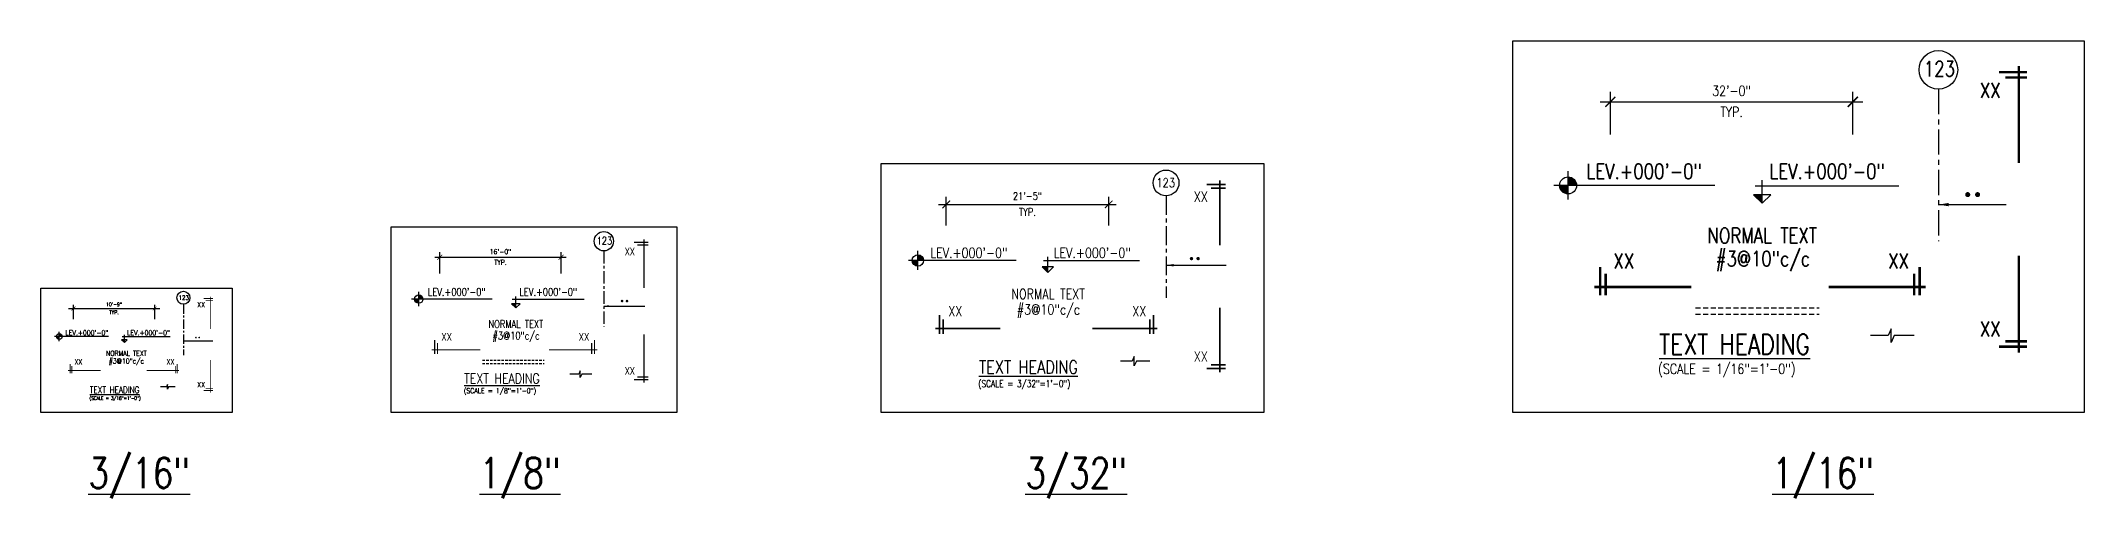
# Model space of a CAD drawing. Header units: inches. Extents: x 17147 to 26472, y -24737 to -16604.
# Drawn here: x 19253 to 22490, y -20569 to -19843 of the extents above; entities that cross this region are included whole.
import ezdxf

# ---------------------------------------------------------------- set-up
doc = ezdxf.new("R2010")
doc.units = ezdxf.units.IN
doc.header["$MEASUREMENT"] = 0
doc.linetypes.add('CENTER', pattern=[2, 1.25, -0.25, 0.25, -0.25])
doc.linetypes.add('HIDDEN', pattern=[0.375, 0.25, -0.125])
for name, color, linetype in [('BEAM', 3, 'HIDDEN'), ('BREAK', 1, 'Continuous'), ('DIM', 2, 'Continuous'), ('DOT', 2, 'Continuous'), ('Grids', 1, 'CENTER'), ('HEADING', 4, 'Continuous'), ('LEVEL', 2, 'Continuous'), ('SECMARK', 2, 'Continuous'), ('TEXT2', 3, 'Continuous'), ('TEXT3', 4, 'Continuous')]:
    doc.layers.add(name, color=color, linetype=linetype)
doc.styles.add('DIM 1_16 (A)', font='simplex.shx', dxfattribs={"width": 0.8})
doc.styles.add('DIM 1_4 (A)', font='simplex.shx', dxfattribs={"width": 0.8})
doc.styles.add('DIM 1_8 (A)', font='simplex.shx', dxfattribs={"width": 0.8})
doc.styles.add('DIM 3_16 (A)', font='simplex.shx', dxfattribs={"width": 0.8})
doc.styles.add('DIM 3_32 (A)', font='simplex.shx', dxfattribs={"width": 0.8})
doc.styles.add('DIM 3_8 (A)', font='simplex.shx', dxfattribs={"width": 0.8})
doc.dimstyles.new('DIM 1_16 (A)', dxfattribs={"dimtxt": 16, "dimasz": 16, "dimexe": 16, "dimexo": 16, "dimgap": 8, "dimtad": 1, "dimdec": 0, "dimzin": 3, "dimdsep": 46, "dimlunit": 4, "dimtxsty": 'DIM 1_16 (A)', "dimblk": 'ARCHTICK', "dimcen": 16, "dimdle": 16, "dimclrd": 2, "dimclre": 2, "dimclrt": 3, "dimadec": 0, "dimazin": 2, "dimtfac": 1, "dimtdec": 0, "dimtofl": 0, "dimtmove": 0, "dimatfit": 3, "dimfxl": 0, "dimtolj": 1, "dimtzin": 0, "dimlwd": -1, "dimlwe": -1, "dimarcsym": 0})
doc.dimstyles.new('DIM 1_8 (A)', dxfattribs={"dimtxt": 8, "dimasz": 8, "dimexe": 8, "dimexo": 8, "dimgap": 4, "dimtad": 1, "dimdec": 0, "dimzin": 3, "dimdsep": 46, "dimlunit": 4, "dimtxsty": 'DIM 1_8 (A)', "dimblk": 'ARCHTICK', "dimcen": 8, "dimdle": 8, "dimclrd": 2, "dimclre": 2, "dimclrt": 3, "dimadec": 0, "dimazin": 2, "dimtfac": 1, "dimtdec": 0, "dimtofl": 0, "dimtmove": 0, "dimatfit": 3, "dimfxl": 0, "dimtolj": 1, "dimtzin": 0, "dimlwd": -1, "dimlwe": -1, "dimarcsym": 0})
doc.dimstyles.new('DIM 3_16 (A)', dxfattribs={"dimtxt": 6, "dimasz": 6, "dimexe": 6, "dimexo": 6, "dimgap": 3, "dimtad": 1, "dimdec": 0, "dimzin": 3, "dimdsep": 46, "dimlunit": 4, "dimtxsty": 'DIM 3_16 (A)', "dimblk": 'ARCHTICK', "dimcen": 6, "dimdle": 8, "dimclrd": 2, "dimclre": 2, "dimclrt": 3, "dimadec": 0, "dimazin": 2, "dimtfac": 1, "dimtdec": 0, "dimtofl": 0, "dimtmove": 0, "dimatfit": 3, "dimfxl": 0, "dimtolj": 1, "dimtzin": 0, "dimlwd": -1, "dimlwe": -1, "dimarcsym": 0})
doc.dimstyles.new('DIM 3_32 (A)', dxfattribs={"dimtxt": 12, "dimasz": 12, "dimexe": 12, "dimexo": 12, "dimgap": 6, "dimtad": 1, "dimdec": 0, "dimzin": 3, "dimdsep": 46, "dimlunit": 4, "dimtxsty": 'DIM 3_32 (A)', "dimblk": 'ARCHTICK', "dimcen": 12, "dimdle": 12, "dimclrd": 2, "dimclre": 2, "dimclrt": 3, "dimadec": 0, "dimazin": 2, "dimtfac": 1, "dimtdec": 0, "dimtofl": 0, "dimtmove": 0, "dimatfit": 3, "dimfxl": 0, "dimtolj": 1, "dimtzin": 0, "dimlwd": -1, "dimlwe": -1, "dimarcsym": 0})

msp = doc.modelspace()

# ---------------------------------------------------------------- texts
at = {"layer": 'HEADING', "width": 0.8}
for height, style, p in [(32, 'DIM 1_16 (A)', (21816.44527, -20340.67674)), (21, 'DIM 3_32 (A)', (20738.88249, -20371.12696)), (10.5, 'DIM 3_16 (A)', (19330.35879, -20402.03855)), (16, 'DIM 1_8 (A)', (19923.49972, -20386.81344))]:
    msp.add_text('%%UTEXT HEADING', height=height, dxfattribs=dict(at, style=style)).set_placement(p)
at = {"layer": 'TEXT2', "width": 0.8}
for s, height, style, p in [('NORMAL TEXT', 24, 'DIM 1_16 (A)', (21893.22297, -20164.03717)), ('#3@10"c/c', 24, 'DIM 1_16 (A)', (21906.02627, -20200.71192)), ('NORMAL TEXT', 16.08, 'DIM 3_32 (A)', (20790.32355, -20252.77845)), ('#3@10"c/c', 16.08, 'DIM 3_32 (A)', (20798.90177, -20277.35053)), ('NORMAL TEXT', 12, 'DIM 1_4 (A)', (19961.88857, -20298.49365)), ('#3@10"c/c', 12, 'DIM 1_4 (A)', (19968.29022, -20316.83103)), ('NORMAL TEXT', 8.04, 'DIM 3_16 (A)', (19356.07932, -20342.86429)), ('#3@10"c/c', 8.04, 'DIM 3_16 (A)', (19360.36843, -20355.15033)), ('(SCALE = 1/16"=1\'-0")', 16, 'DIM 1_16 (A)', (21814.8909, -20371.51083)), ('(SCALE = 1/8"=1\'-0")', 8, 'DIM 1_8 (A)', (19922.72253, -20402.23048)), ('(SCALE = 3/32"=1\'-0")', 10.72, 'DIM 3_32 (A)', (20737.84107, -20392.4137)), ('(SCALE = 3/16"=1\'-0")', 5.36, 'DIM 3_16 (A)', (19329.83808, -20412.68192))]:
    msp.add_text(s, height=height, dxfattribs=dict(at, style=style)).set_placement(p)
at = {"layer": 'TEXT3', "width": 0.8}
for s, height, style, p in [('123', 24, 'DIM 1_16 (A)', (22235.8594, -19899.52466)), ('XX', 24, 'DIM 1_16 (A)', (22324.63991, -19933.76249)), ('123', 14.472, 'DIM 3_32 (A)', (21019.88996, -20075.55507)), ('LEV.+000\'-0"', 24, 'DIM 1_16 (A)', (21701.479, -20062.17293)), ('LEV.+000\'-0"', 24, 'DIM 1_16 (A)', (21991.42717, -20062.17293)), ('XX', 16.08, 'DIM 3_32 (A)', (21079.37291, -20098.49441)), ('123', 12, 'DIM 1_8 (A)', (20133.20678, -20166.2374)), ('XX', 12, 'DIM 1_8 (A)', (20177.59704, -20183.35631)), ('LEV.+000\'-0"', 16.08, 'DIM 3_32 (A)', (20661.8551, -20187.48617)), ('LEV.+000\'-0"', 16.08, 'DIM 3_32 (A)', (20857.249, -20187.48617)), ('XX', 24, 'DIM 1_16 (A)', (21744.18849, -20204.49973)), ('XX', 24, 'DIM 1_16 (A)', (22179.37383, -20204.49973)), ('123', 7.236, 'DIM 3_16 (A)', (19470.86252, -20254.2526)), ('XX', 8.04, 'DIM 3_16 (A)', (19500.604, -20265.72227)), ('LEV.+000\'-0"', 12, 'DIM 1_8 (A)', (19866.01658, -20247.56154)), ('LEV.+000\'-0"', 12, 'DIM 1_8 (A)', (20010.99067, -20247.56154)), ('XX', 16.08, 'DIM 3_32 (A)', (20690.47045, -20279.88836)), ('XX', 16.08, 'DIM 3_32 (A)', (20982.04463, -20279.88836)), ('XX', 24, 'DIM 1_16 (A)', (22324.63991, -20312.23266)), ('LEV.+000\'-0"', 8.04, 'DIM 3_16 (A)', (19291.84509, -20310.21815)), ('LEV.+000\'-0"', 8.04, 'DIM 3_16 (A)', (19389.54205, -20310.21815)), ('XX', 12, 'DIM 1_8 (A)', (19887.37133, -20318.72493)), ('XX', 12, 'DIM 1_8 (A)', (20104.964, -20318.72493)), ('XX', 8.04, 'DIM 3_16 (A)', (19306.15277, -20356.41925)), ('XX', 8.04, 'DIM 3_16 (A)', (19451.93986, -20356.41925)), ('XX', 12, 'DIM 1_8 (A)', (20177.59704, -20372.5914)), ('XX', 16.08, 'DIM 3_32 (A)', (21079.37291, -20352.06942)), ('XX', 8.04, 'DIM 3_16 (A)', (19500.604, -20392.50978)), ('%%U3/16"', 48, 'DIM 3_8 (A)', (19327.90161, -20552.66621)), ('%%U1/8"', 48, 'DIM 1_8 (A)', (19947.6996, -20552.66621)), ('%%U3/32"', 48, 'DIM 3_8 (A)', (20812.39216, -20552.66621)), ('%%U1/16"', 48, 'DIM 1_8 (A)', (21995.5151, -20552.66621))]:
    msp.add_text(s, height=height, dxfattribs=dict(at, style=style)).set_placement(p)

# ---------------------------------------------------------------- blocks, each defined once
blk = doc.blocks.new('_ARCHTICK')
at = {"color": 0, "linetype": 'ByBlock', "const_width": 0.15}
blk.add_lwpolyline([(-0.5, -0.5), (0.5, 0.5)], dxfattribs=at)
blk = doc.blocks.new('*D9')
at = {"layer": 'DEFPOINTS', "color": 0, "transparency": 16777216}
for p in [(19304.5, -20290.5), (19433.2, -20267.8), (19433.2, -20290.5)]:
    blk.add_point(p, dxfattribs=at)
at = {"layer": 'DIM', "color": 2, "transparency": 16777216}
for p, q in [((19304.5, -20284.5), (19304.5, -20261.8)), ((19433.2, -20284.5), (19433.2, -20261.8)), ((19296.5, -20267.8), (19441.2, -20267.8))]:
    blk.add_line(p, q, dxfattribs=at)
at = {"layer": 'DIM', "color": 2, "transparency": 16777216, "xscale": 6, "yscale": 6, "zscale": 6, "rotation": 180}
blk.add_blockref('_ARCHTICK', (19304.5, -20267.8), dxfattribs=at)
at = {"layer": 'DIM', "color": 2, "transparency": 16777216, "xscale": 6, "yscale": 6, "zscale": 6}
blk.add_blockref('_ARCHTICK', (19433.2, -20267.8), dxfattribs=at)
at = {"layer": 'DIM', "color": 3, "transparency": 16777216, "char_height": 6, "attachment_point": 5, "style": 'DIM 3_16 (A)'}
for s, insert in [('\\A1;10\'-9"', (19368.8, -20261.2)), ('\\A1;TYP.', (19368.8, -20273.8))]:
    blk.add_mtext(s, dxfattribs=dict(at, insert=insert))
blk = doc.blocks.new('*D4')
at = {"layer": 'DEFPOINTS', "color": 0, "transparency": 16777216}
for p in [(20076.9, -20186.5), (19884.9, -20220.3), (20076.9, -20220.3)]:
    blk.add_point(p, dxfattribs=at)
at = {"layer": 'DIM', "color": 2, "transparency": 16777216}
for p, q in [((19876.9, -20186.5), (20084.9, -20186.5)), ((19884.9, -20212.3), (19884.9, -20178.5)), ((20076.9, -20212.3), (20076.9, -20178.5))]:
    blk.add_line(p, q, dxfattribs=at)
at = {"layer": 'DIM', "color": 2, "transparency": 16777216, "xscale": 8, "yscale": 8, "zscale": 8, "rotation": 180}
blk.add_blockref('_ARCHTICK', (19884.9, -20186.5), dxfattribs=at)
at = {"layer": 'DIM', "color": 2, "transparency": 16777216, "xscale": 8, "yscale": 8, "zscale": 8}
blk.add_blockref('_ARCHTICK', (20076.9, -20186.5), dxfattribs=at)
at = {"layer": 'DIM', "color": 3, "transparency": 16777216, "char_height": 8, "attachment_point": 5, "style": 'DIM 1_8 (A)'}
for s, insert in [('\\A1;16\'-0"', (19980.9, -20177.7)), ('\\A1;TYP.', (19980.9, -20194.5))]:
    blk.add_mtext(s, dxfattribs=dict(at, insert=insert))
blk = doc.blocks.new('*D10')
at = {"layer": 'DEFPOINTS', "color": 0, "transparency": 16777216}
for p in [(20944.5, -20102.7), (20687.1, -20148), (20944.5, -20148)]:
    blk.add_point(p, dxfattribs=at)
at = {"layer": 'DIM', "color": 2, "transparency": 16777216}
for p, q in [((20687.1, -20136), (20687.1, -20090.7)), ((20944.5, -20136), (20944.5, -20090.7)), ((20675.1, -20102.7), (20956.5, -20102.7))]:
    blk.add_line(p, q, dxfattribs=at)
at = {"layer": 'DIM', "color": 2, "transparency": 16777216, "xscale": 12, "yscale": 12, "zscale": 12, "rotation": 180}
blk.add_blockref('_ARCHTICK', (20687.1, -20102.7), dxfattribs=at)
at = {"layer": 'DIM', "color": 2, "transparency": 16777216, "xscale": 12, "yscale": 12, "zscale": 12}
blk.add_blockref('_ARCHTICK', (20944.5, -20102.7), dxfattribs=at)
at = {"layer": 'DIM', "color": 3, "transparency": 16777216, "char_height": 12, "attachment_point": 5, "style": 'DIM 3_32 (A)'}
for s, insert in [('\\A1;21\'-5"', (20815.8, -20089.5)), ('\\A1;TYP.', (20815.8, -20114.7))]:
    blk.add_mtext(s, dxfattribs=dict(at, insert=insert))
blk = doc.blocks.new('*D5')
at = {"layer": 'DEFPOINTS', "color": 0, "transparency": 16777216}
for p in [(22123.3, -19940), (21739.2, -20007.7), (22123.3, -20007.7)]:
    blk.add_point(p, dxfattribs=at)
at = {"layer": 'DIM', "color": 2, "transparency": 16777216}
for p, q in [((21739.2, -19991.7), (21739.2, -19924)), ((22123.3, -19991.7), (22123.3, -19924)), ((21723.2, -19940), (22139.3, -19940))]:
    blk.add_line(p, q, dxfattribs=at)
at = {"layer": 'DIM', "color": 2, "transparency": 16777216, "xscale": 16, "yscale": 16, "zscale": 16, "rotation": 180}
blk.add_blockref('_ARCHTICK', (21739.2, -19940), dxfattribs=at)
at = {"layer": 'DIM', "color": 2, "transparency": 16777216, "xscale": 16, "yscale": 16, "zscale": 16}
blk.add_blockref('_ARCHTICK', (22123.3, -19940), dxfattribs=at)
at = {"layer": 'DIM', "color": 3, "transparency": 16777216, "char_height": 16, "attachment_point": 5, "style": 'DIM 1_16 (A)'}
for s, insert in [('\\A1;32\'-0"', (21931.3, -19922.5)), ('\\A1;TYP.', (21931.3, -19956))]:
    blk.add_mtext(s, dxfattribs=dict(at, insert=insert))

# ---------------------------------------------------------------- dimensions: what is measured, and where the dimension line sits
at = {"layer": 'DIM'}
for base, p1, p2, dimstyle, picture, middle in [((22123.28652, -19940.00808), (21739.2286, -20007.71416), (22123.28652, -20007.71416), 'DIM 1_16 (A)', '*D5', (21931.25756, -19940.00808)), ((20944.46613, -20102.67896), (20687.14733, -20148.04203), (20944.46613, -20148.04203), 'DIM 3_32 (A)', '*D10', (20815.80673, -20102.67896)), ((20076.92034, -20186.47911), (19884.89138, -20220.33215), (20076.92034, -20220.33215), 'DIM 1_8 (A)', '*D4', (19980.90586, -20186.47911)), ((19433.15061, -20267.81455), (19304.49121, -20290.49608), (19433.15061, -20290.49608), 'DIM 3_16 (A)', '*D9', (19368.82091, -20267.81455))]:
    dim = msp.add_linear_dim(base=base, p1=p1, p2=p2, text='<>\\XTYP.', dimstyle=dimstyle, dxfattribs=at)
    dim.commit()
    dim.dimension.update_dxf_attribs({"geometry": picture, "text_midpoint": middle})

# ---------------------------------------------------------------- hatches: boundary and pattern name
at = {"layer": 'LEVEL'}
h = msp.add_hatch(color=2, dxfattribs=at)
h.paths.add_polyline_path([(21672.22653, -20072.60883), (21658.72653, -20072.60883, 0.4142135624), (21672.22653, -20086.10883)])
h.paths.add_polyline_path([(21672.22653, -20059.10883), (21672.22653, -20072.60883), (21685.72653, -20072.60883, 0.4142135624)])
for points in [[(21979.71185, -20100.82191), (21979.71185, -20087.66913), (21966.21185, -20087.66913)], [(20848.2711, -20210.42422), (20848.2711, -20201.61186), (20839.2261, -20201.61186)], [(20005.13301, -20266.88602), (20005.13301, -20260.30963), (19998.38301, -20260.30963)], [(19385.05309, -20321.68718), (19385.05309, -20317.281), (19380.53059, -20317.281)]]:
    msp.add_hatch(color=2, dxfattribs=at).paths.add_polyline_path(points)
h = msp.add_hatch(color=2, dxfattribs=at)
h.paths.add_polyline_path([(20642.25594, -20191.52146), (20633.21094, -20191.52146, 0.4142135624), (20642.25594, -20200.56646)])
h.paths.add_polyline_path([(20642.25594, -20182.47646), (20642.25594, -20191.52146), (20651.30094, -20191.52146, 0.4142135624)])
h = msp.add_hatch(color=2, dxfattribs=at)
h.paths.add_polyline_path([(19851.39035, -20252.77948), (19844.64035, -20252.77948, 0.4142135624), (19851.39035, -20259.52948)])
h.paths.add_polyline_path([(19851.39035, -20246.02948), (19851.39035, -20252.77948), (19858.14035, -20252.77948, 0.4142135624)])
h = msp.add_hatch(color=2, dxfattribs=at)
h.paths.add_polyline_path([(19282.04551, -20312.2358), (19277.52301, -20312.2358, 0.4142135624), (19282.04551, -20316.7583)])
h.paths.add_polyline_path([(19282.04551, -20307.7133), (19282.04551, -20312.2358), (19286.56801, -20312.2358, 0.4142135624)])

# ---------------------------------------------------------------- linework, layer by layer
for points in [[(21584.97075, -19843.14641), (22489.80615, -19843.14641), (22489.80615, -20432.95014), (21584.97075, -20432.95014)], [(20583.79457, -20037.78164), (21190.03428, -20037.78164), (21190.03428, -20432.95014), (20583.79457, -20432.95014)], [(19807.76246, -20138.04827), (20260.18015, -20138.04827), (20260.18015, -20432.95014), (19807.76246, -20432.95014)], [(19252.81483, -20235.36589), (19555.93468, -20235.36589), (19555.93468, -20432.95014), (19252.81483, -20432.95014)]]:
    msp.add_lwpolyline(points, close=True)
at = {"layer": 'BEAM', "ltscale": 32}
for p, q in [((21874.1847, -20266.50073), (22070.10657, -20266.50073)), ((21874.1847, -20276.73994), (22070.10657, -20276.73994))]:
    msp.add_line(p, q, dxfattribs=at)
at = {"layer": 'BEAM', "ltscale": 16}
for p, q in [((19952.36943, -20349.72543), (20050.33037, -20349.72543)), ((19952.36943, -20354.84504), (20050.33037, -20354.84504))]:
    msp.add_line(p, q, dxfattribs=at)
at = {"layer": 'BREAK', "linetype": 'Continuous'}
for points in [[(22220.56634, -20310.8485), (22188.70997, -20310.8485), (22183.90997, -20321.83841), (22183.90997, -20299.85859), (22179.10997, -20310.8485), (22151.23892, -20310.8485)], [(21009.64361, -20351.14204), (20988.29984, -20351.14204), (20985.08384, -20358.50528), (20985.08384, -20343.7788), (20981.86784, -20351.14204), (20963.19424, -20351.14204)], [(19465.73935, -20392.04609), (19455.06747, -20392.04609), (19453.45947, -20395.72771), (19453.45947, -20388.36447), (19451.85147, -20392.04609), (19442.51466, -20392.04609)], [(20125.56025, -20371.89932), (20109.63207, -20371.89932), (20107.23207, -20377.39427), (20107.23207, -20366.40436), (20104.83207, -20371.89932), (20090.89654, -20371.89932)]]:
    msp.add_lwpolyline(points, dxfattribs=at)
at = {"layer": 'DOT'}
for points, const_width in [([(22303.36553, -20087.12703, 1), (22307.36553, -20087.12703, 1)], 4), ([(22319.00586, -20087.12703, 1), (22323.00586, -20087.12703, 1)], 4), ([(21074.31567, -20188.58473, 1), (21076.99567, -20188.58473, 1)], 2.68), ([(21084.79469, -20188.58473, 1), (21087.47469, -20188.58473, 1)], 2.68), ([(20172.55926, -20255.9188, 1), (20174.55926, -20255.9188, 1)], 2), ([(20180.37943, -20255.9188, 1), (20182.37943, -20255.9188, 1)], 2), ([(19497.73163, -20313.9531, 1), (19499.07163, -20313.9531, 1)], 1.34), ([(19502.97114, -20313.9531, 1), (19504.31114, -20313.9531, 1)], 1.34)]:
    msp.add_lwpolyline(points, format="xyb", close=True, dxfattribs=dict(at, const_width=const_width))
at = {"layer": 'Grids', "ltscale": 32}
msp.add_line((22258.8791, -19919.74363), (22258.8791, -20160.99543), dxfattribs=at)
at = {"layer": 'Grids', "ltscale": 24}
msp.add_line((21035.31316, -20089.10178), (21035.31316, -20250.74048), dxfattribs=at)
at = {"layer": 'Grids', "ltscale": 16}
msp.add_line((20144.71663, -20176.34688), (20144.71663, -20296.97278), dxfattribs=at)
at = {"layer": 'Grids', "ltscale": 12}
msp.add_line((19478.57413, -20261.02596), (19478.57413, -20341.84531), dxfattribs=at)
at = {"layer": 'Grids', "color": 2, "linetype": 'Continuous', "ltscale": 1.25}
for centre, radius in [((22258.8791, -19889.12732), 30.61631), ((21035.31316, -20068.58885), 20.51293), ((20144.71663, -20161.03873), 15.30816), ((19478.57413, -20250.76949), 10.25646)]:
    msp.add_circle(centre, radius, dxfattribs=at)
at = {"layer": 'LEVEL'}
for p, q in [((21672.22653, -20095.10883), (21672.22653, -20050.10883)), ((21979.71185, -20100.82191), (21979.71185, -20064.37438)), ((21904.72226, -20072.60883), (21649.72653, -20072.60883)), ((21979.71185, -20100.82191), (21966.21185, -20087.66913)), ((21993.21185, -20087.66913), (21966.21185, -20087.66913)), ((21968.85925, -20072.98333), (22196.40078, -20072.98333)), ((21979.71185, -20100.82191), (21993.21185, -20087.66913)), ((20798.02808, -20191.52146), (20627.18094, -20191.52146)), ((20642.25594, -20206.59646), (20642.25594, -20176.44646)), ((20840.99987, -20191.77238), (20993.45269, -20191.77238)), ((20848.2711, -20210.42422), (20848.2711, -20186.00438)), ((20848.2711, -20210.42422), (20839.2261, -20201.61186)), ((20857.3161, -20201.61186), (20839.2261, -20201.61186)), ((20848.2711, -20210.42422), (20857.3161, -20201.61186)), ((19967.63821, -20252.77948), (19840.14035, -20252.77948)), ((19851.39035, -20264.02948), (19851.39035, -20241.52948)), ((20005.13301, -20266.88602), (19998.38301, -20260.30963)), ((20011.88301, -20260.30963), (19998.38301, -20260.30963)), ((19999.70671, -20252.96673), (20113.47747, -20252.96673)), ((20005.13301, -20266.88602), (20005.13301, -20248.66226)), ((20005.13301, -20266.88602), (20011.88301, -20260.30963)), ((19359.93158, -20312.2358), (19274.50801, -20312.2358)), ((19282.04551, -20319.7733), (19282.04551, -20304.6983)), ((19385.05309, -20321.68718), (19380.53059, -20317.281)), ((19389.57559, -20317.281), (19380.53059, -20317.281)), ((19381.41748, -20312.36126), (19457.64389, -20312.36126)), ((19385.05309, -20321.68718), (19385.05309, -20309.47726)), ((19385.05309, -20321.68718), (19389.57559, -20317.281))]:
    msp.add_line(p, q, dxfattribs=at)
for centre, radius in [((21672.22653, -20072.60883), 13.5), ((20642.25594, -20191.52146), 9.045), ((19851.39035, -20252.77948), 6.75), ((19282.04551, -20312.2358), 4.5225)]:
    msp.add_circle(centre, radius, dxfattribs=at)
at = {"layer": 'SECMARK'}
for points, const_width in [([(22354.7191, -19892.88626), (22399.53004, -19892.88626)], 4), ([(22364.95974, -19901.43378), (22399.53004, -19901.43378)], 4), ([(22386.32865, -19883.34031), (22386.32865, -20037.10127)], 4), ([(21120.70436, -20064.71155), (21120.70436, -20167.7314)], 2.68), ([(21099.52596, -20071.10734), (21129.54929, -20071.10734)], 2.68), ([(21106.38719, -20076.83418), (21129.54929, -20076.83418)], 2.68), ([(20192.63663, -20162.9182), (20215.0421, -20162.9182)], 2), ([(20197.75695, -20167.19196), (20215.0421, -20167.19196)], 2), ([(20208.44141, -20158.14522), (20208.44141, -20235.0257)], 2), ([(22386.32865, -20337.87317), (22386.32865, -20184.1122)], 4), ([(21723.16339, -20202.13512), (21723.16339, -20246.94607)], 4), ([(21731.71091, -20212.37576), (21731.71091, -20246.94607)], 4), ([(22220.6224, -20212.37576), (22220.6224, -20246.94607)], 4), ([(22229.16992, -20202.13512), (22229.16992, -20246.94607)], 4), ([(19510.68052, -20252.02874), (19525.69219, -20252.02874)], 1.34), ([(19514.11114, -20254.89216), (19525.69219, -20254.89216)], 1.34), ([(19521.26972, -20248.83084), (19521.26972, -20300.34077)], 1.34), ([(21713.61743, -20233.74468), (21867.3784, -20233.74468)], 4), ([(22238.71588, -20233.74468), (22084.95491, -20233.74468)], 4), ([(20676.38364, -20278.30408), (20676.38364, -20308.32741)], 2.68), ([(20682.11047, -20285.16531), (20682.11047, -20308.32741)], 2.68), ([(21009.68117, -20285.16531), (21009.68117, -20308.32741)], 2.68), ([(21015.40801, -20278.30408), (21015.40801, -20308.32741)], 2.68), ([(21120.70436, -20369.24857), (21120.70436, -20266.22872)], 2.68), ([(19876.85878, -20317.54263), (19876.85878, -20339.9481)], 2), ([(19881.13254, -20322.66295), (19881.13254, -20339.9481)], 2), ([(20125.58828, -20322.66295), (20125.58828, -20339.9481)], 2), ([(20129.86204, -20317.54263), (20129.86204, -20339.9481)], 2), ([(20208.44141, -20385.41165), (20208.44141, -20308.53117)], 2), ([(20669.98784, -20299.48248), (20773.00769, -20299.48248)], 2.68), ([(21021.8038, -20299.48248), (20918.78395, -20299.48248)], 2.68), ([(22354.7191, -20328.32721), (22399.53004, -20328.32721)], 4), ([(22364.95974, -20319.77969), (22399.53004, -20319.77969)], 4), ([(19299.10936, -20355.62711), (19299.10936, -20370.63877)], 1.34), ([(19301.97278, -20359.05772), (19301.97278, -20370.63877)], 1.34), ([(19465.75813, -20359.05772), (19465.75813, -20370.63877)], 1.34), ([(19468.62155, -20355.62711), (19468.62155, -20370.63877)], 1.34), ([(19521.26972, -20401.09935), (19521.26972, -20349.58943)], 1.34), ([(19872.0858, -20333.34741), (19948.96628, -20333.34741)], 2), ([(20134.63502, -20333.34741), (20057.75454, -20333.34741)], 2), ([(21106.38719, -20357.12594), (21129.54929, -20357.12594)], 2.68), ([(19295.91147, -20366.21631), (19347.42139, -20366.21631)], 1.34), ([(19471.81944, -20366.21631), (19420.30952, -20366.21631)], 1.34), ([(20192.63663, -20380.63867), (20215.0421, -20380.63867)], 2), ([(20197.75695, -20376.36491), (20215.0421, -20376.36491)], 2), ([(21099.52596, -20362.85277), (21129.54929, -20362.85277)], 2.68), ([(19510.68052, -20397.90145), (19525.69219, -20397.90145)], 1.34), ([(19514.11114, -20395.03804), (19525.69219, -20395.03804)], 1.34)]:
    msp.add_lwpolyline(points, dxfattribs=dict(at, const_width=const_width))

msp.set_redraw_order([(e.dxf.handle, doc.entitydb.next_handle()) for e in msp.query("TEXT MTEXT ATTDEF DIMENSION ARC_DIMENSION")])  # texts and dimensions are drawn at this point

# ---------------------------------------------------------------- leaders
for points, dimstyle, override in [([(22259.23744, -20102.95312), (22366.04607, -20102.95312)], 'DIM 1_16 (A)', {"dimgap": 8, "dimtad": 0}), ([(21035.31316, -20199.18821), (21130.43718, -20199.18821)], 'DIM 3_32 (A)', {"dimgap": 6, "dimtad": 0}), ([(20144.71663, -20263.83184), (20209.67812, -20263.83184)], 'DIM 1_8 (A)', {"dimgap": 4, "dimtad": 0}), ([(19478.57413, -20319.25484), (19525.44864, -20319.25484)], 'DIM 3_16 (A)', {"dimgap": 3, "dimtad": 0})]:
    msp.add_leader(points, dimstyle=dimstyle, override=override)

doc.saveas('drawing.dxf')
